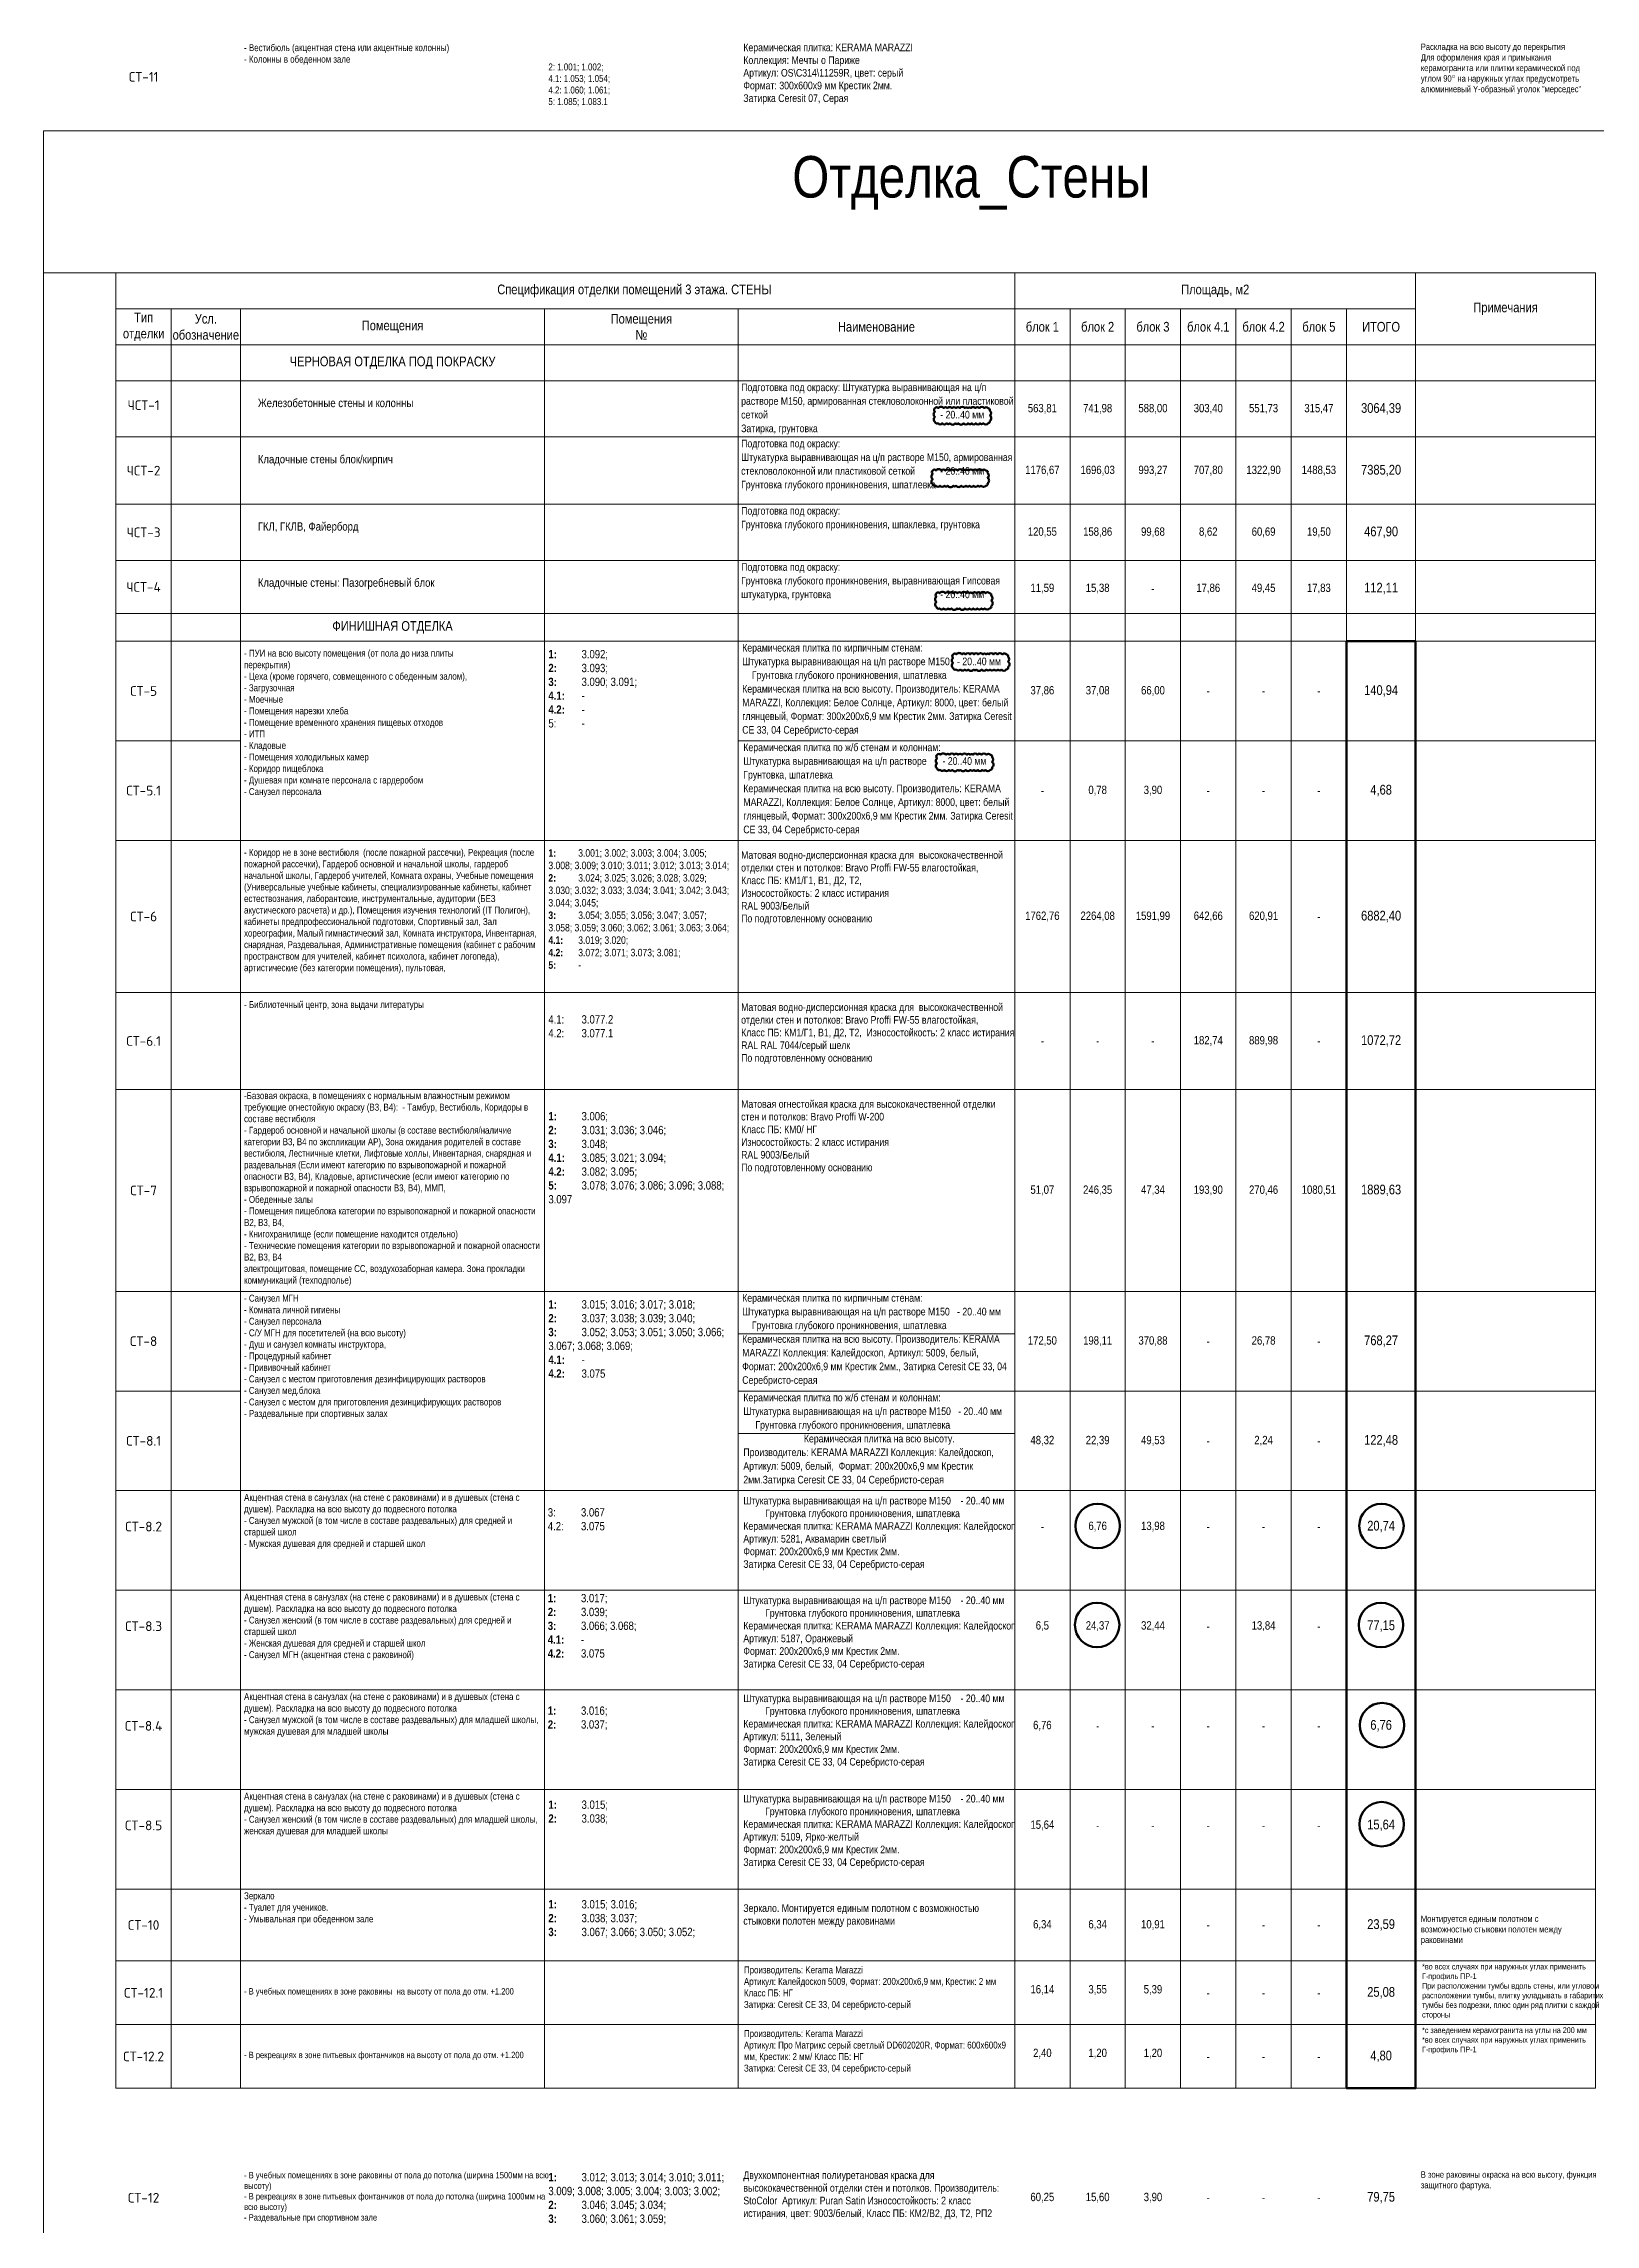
# Model space of a CAD drawing. Header units: millimetres. Extents: x -328335 to 1212475, y -208171 to 164144.
# Drawn here: x -132214 to -76096, y -139965 to -61146 of the extents above; entities that cross this region are included whole.
import ezdxf

# ---------------------------------------------------------------- set-up
doc = ezdxf.new("R2010")
doc.units = ezdxf.units.MM
doc.header["$LTSCALE"] = 0.5
doc.layers.get('Defpoints').update_dxf_attribs({"color": 140})
for name, color, linetype, lineweight in [('АИ_Стены_марка', 7, 'Continuous', 9), ('АИ_Таблица', 7, 'Continuous', 13), ('АИ_Текст', 7, 'Continuous', 13)]:
    doc.layers.add(name, color=color, linetype=linetype, lineweight=lineweight)
doc.layers.add('АР_Делит', color=120, linetype='Continuous', lineweight=0, plot=False)
doc.layers.add('ИЗМ_23.04.25', color=230, linetype='Continuous', plot=False)
doc.layers.add('ИЗМ_4.04.25', color=7, linetype='Continuous', lineweight=50, true_color=0xee112e, plot=False)
doc.styles.add('Isocpeur3', font='isocpeur.ttf')
doc.styles.add('style1', font='ARIALN.TTF')

msp = doc.modelspace()

# ---------------------------------------------------------------- texts
at = {"layer": 'АИ_Стены_марка', "color": 0, "char_height": 350, "width": 2000, "attachment_point": 5, "style": 'Isocpeur3'}
for s, insert in [('СТ-11', (-128595.701, -62347.418)), ('ЧСТ-1', (-128595.701, -74212.224)), ('ЧСТ-2', (-128595.701, -76579.172)), ('ЧСТ-3', (-128595.701, -78810.372)), ('ЧСТ-4', (-128595.701, -80785.279)), ('СТ-5', (-128595.701, -84544.586)), ('СТ-5.1', (-128595.701, -88144.586)), ('СТ-6', (-128595.701, -92694.586)), ('СТ-6.1', (-128595.701, -97194.563)), ('СТ-7', (-128595.701, -102594.541)), ('СТ-8', (-128595.701, -108044.541)), ('СТ-8.1', (-128595.701, -111644.541)), ('СТ-8.2', (-128595.701, -114744.541)), ('СТ-8.3', (-128595.701, -118344.541)), ('СТ-8.4', (-128595.701, -121944.541)), ('СТ-8.5', (-128595.701, -125544.541)), ('СТ-10', (-128595.701, -129144.541)), ('СТ-12', (-128595.701, -139001.576))]:
    msp.add_mtext(s, dxfattribs=dict(at, insert=insert))
at = {"layer": 'АИ_Стены_марка', "color": 0, "transparency": 33554653, "char_height": 350, "width": 2000, "attachment_point": 5, "style": 'Isocpeur3'}
for s, insert in [('СТ-12.1', (-128595.701, -131594.541)), ('СТ-12.2', (-128595.701, -133894.541))]:
    msp.add_mtext(s, dxfattribs=dict(at, insert=insert))
at = {"layer": 'АИ_Текст', "style": 'style1'}
for s, insert, char_height, width, attachment_point in [('- Вестибюль (акцентная стена или акцентные колонны)\\P- Колонны в обеденном зале', (-124963.851, -61167.828), 250, 10868.15031, 1), ('\\A1;{\\H0.91667x;\\C256;Керамическая плитка: KERAMA MARAZZI \\PКоллекция: Мечты о Париже\\PАртикул: OS\\\\C314\\\\11259R, цвет: серый\\PФормат: 300х600х9 мм Крестик 2мм.          \\PЗатирка Ceresit 07, Cерая}', (-106908.483, -61145.89), 300, 9567.88168, 1), ('\\A1;{\\H0.91667x;\\C256;Раскладка на всю высоту до перекрытия\\PДля оформления края и примыкания керамогранита или плитки керамической под углом 90° на наружных углах предусмотреть алюминиевый Y-образный уголок "мерседес"}', (-82408.483, -61145.89), 250, 6138.18383, 1), ('\\P2: 1.001; 1.002;\\P4.1: 1.053; 1.054;\\P4.2: 1.060; 1.061;\\P5: 1.085; 1.083.1', (-113958.851, -61448.009), 250, 6620.97974, 1), ('Спецификация отделки помещений 3 этажа. СТЕНЫ', (-110845.701, -70082.371), 350, 27500, 5), ('Площадь, м2', (-89845.701, -70082.371), 350, 14500, 5), ('Тип отделки', (-128595.701, -71382.371), 350, 2000, 5), ('Усл. обозначение', (-126345.701, -71382.371), 350, 2500, 5), ('Помещения\\P№', (-110595.701, -71382.371), 350, 7000, 5), ('Примечания', (-79345.701, -70732.371), 350, 6500, 5), ('Помещения', (-119595.701, -71382.371), 350, 11000, 5), ('Наименование', (-102095.701, -71382.371), 350, 10000, 5), ('блок 1', (-96095.701, -71382.371), 350, 2000, 5), ('блок 2', (-94095.701, -71382.371), 350, 2000, 5), ('блок 3', (-92095.701, -71382.371), 350, 2000, 5), ('блок 4.1', (-90095.701, -71382.371), 350, 2000, 5), ('блок 4.2', (-88095.701, -71382.371), 350, 2000, 5), ('блок 5', (-86095.701, -71382.371), 350, 2000, 5), ('ИТОГО', (-83845.701, -71382.371), 350, 2500, 5), ('ЧЕРНОВАЯ ОТДЕЛКА ПОД ПОКРАСКУ', (-119595.701, -72682.371), 350, 11000, 5), ('Железобетонные стены и колонны', (-124462.922, -73983.702), 300, 10868.15031, 1), ('\\pxa0.66667,sm1.07917;{\\H0.91667x;Подготовка под окраску: Штукатурка выравнивающая на ц/п растворе М150, армированная стекловолоконной или пластиковой сеткой^I^I^I^I^I^I- 20..40 мм          Затирка, грунтовка}', (-106988.071, -73430.843), 300, 9892.36988, 1), ('563,81', (-96095.701, -74347.971), 300, 2000, 5), ('741,98', (-94095.701, -74347.971), 300, 2000, 5), ('588,00', (-92095.701, -74347.971), 300, 2000, 5), ('303,40', (-90095.701, -74347.971), 300, 2000, 5), ('551,73', (-88095.701, -74347.971), 300, 2000, 5), ('315,47', (-86095.701, -74347.971), 300, 2000, 5), ('3064,39', (-83845.701, -74347.971), 350, 2500, 5), ('\\pxa0.66667,sm1.07917;{\\H0.91667x;Подготовка под окраску:\\PШтукатурка выравнивающая на ц/п растворе М150, армированная стекловолоконной или пластиковой сеткой^I- 20..40 мм           Грунтовка глубокого проникновения, шпатлевка}', (-106988.071, -75462.044), 300, 9892.36988, 1), ('Кладочные стены блок/кирпич', (-124462.922, -76014.903), 300, 10868.15031, 1), ('1176,67', (-96095.701, -76579.172), 300, 2000, 5), ('1696,03', (-94095.701, -76579.172), 300, 2000, 5), ('993,27', (-92095.701, -76579.172), 300, 2000, 5), ('707,80', (-90095.701, -76579.172), 300, 2000, 5), ('1322,90', (-88095.701, -76579.172), 300, 2000, 5), ('1488,53', (-86095.701, -76579.172), 300, 2000, 5), ('7385,20', (-83845.701, -76579.172), 350, 2500, 5), ('\\pxa0.66667,sm1.07917;{\\H0.91667x;\\C256;Подготовка под окраску:\\PГрунтовка глубокого проникновения, шпаклевка, грунтовка}', (-106988.071, -77893.244), 300, 9892.36988, 1), ('ГКЛ, ГКЛВ, Файерборд', (-124462.922, -78446.103), 300, 10868.15031, 1), ('120,55', (-96095.701, -78810.372), 300, 2000, 5), ('158,86', (-94095.701, -78810.372), 300, 2000, 5), ('99,68', (-92095.701, -78810.372), 300, 2000, 5), ('8,62', (-90095.701, -78810.372), 300, 2000, 5), ('60,69', (-88095.701, -78810.372), 300, 2000, 5), ('19,50', (-86095.701, -78810.372), 300, 2000, 5), ('467,90', (-83845.701, -78810.372), 350, 2500, 5), ('\\pxa0.66667,sm1.07917;{\\H0.91667x;Подготовка под окраску:\\PГрунтовка глубокого проникновения, выравнивающая Гипсовая штукатурка, грунтовка^I^I^I^I- 20..40 мм ^I^I^I^I}', (-106988.071, -79924.445), 300, 9892.36988, 1), ('Кладочные стены: Пазогребневый блок', (-124462.922, -80477.304), 300, 10868.15031, 1), ('11,59', (-96095.701, -80841.573), 300, 2000, 5), ('15,38', (-94095.701, -80841.573), 300, 2000, 5), ('-', (-92095.701, -80841.573), 300, 2000, 5), ('17,86', (-90095.701, -80841.573), 300, 2000, 5), ('49,45', (-88095.701, -80841.573), 300, 2000, 5), ('17,83', (-86095.701, -80841.573), 300, 2000, 5), ('112,11', (-83845.701, -80841.573), 350, 2500, 5), ('ФИНИШНАЯ ОТДЕЛКА', (-119595.701, -82244.586), 350, 11000, 5), ('- ПУИ на всю высоту помещения (от пола до низа плиты\\Pперекрытия)\\P- Цеха (кроме горячего, совмещенного с обеденным залом), \\P- Загрузочная\\P- Моечные\\P- Помещения нарезки хлеба\\P- Помещение временного хранения пищевых отходов\\P- ИТП\\P- Кладовые\\P- Помещения холодильных камер \\P- Коридор пищеблока\\P- Душевая при комнате персонала с гардеробом\\P- Санузел персонала', (-124963.851, -83052.843), 250, 10868.15031, 1), ('{\\fArial Narrow|b1|i0|c204|p34;1:^I}3.092;  \\P{\\fArial Narrow|b1|i0|c204|p34;2:^I}3.093;   \\P{\\fArial Narrow|b1|i0|c204|p34;3:} ^I3.090; 3.091; \\P{\\fArial Narrow|b1|i0|c204|p34;4.1:^I}- \\P{\\fArial Narrow|b1|i0|c204|p34;4.2:^I}-\\P5: ^I-\\P ', (-113958.851, -83062.834), 300, 6318.15579, 1), ('\\pxa0.66667,sm1.07917;{\\H0.91667x;\\C256;Керамическая плитка по кирпичным стенам:                    Штукатурка выравнивающая на ц/п растворе М150   - 20..40 мм           Грунтовка глубокого проникновения, шпатлевка          \\A1;Керамическая плитка на всю высоту. Производитель: KERAMA MARAZZI, Коллекция: Белое Солнце, Артикул: 8000, цвет: белый глянцевый, Формат: 300х200х6,9 мм Крестик 2мм. Затирка Ceresit СE 33, 04 Cеребристо-серая }', (-106948.634, -82843.059), 300, 9892.36988, 1), ('140,94', (-83845.701, -84544.586), 350, 2500, 5), ('37,86', (-96095.701, -84544.586), 300, 2000, 5), ('37,08', (-94095.701, -84544.586), 300, 2000, 5), ('66,00', (-92095.701, -84544.586), 300, 2000, 5), ('-', (-90095.701, -84544.586), 300, 2000, 5), ('-', (-88095.701, -84544.586), 300, 2000, 5), ('-', (-86095.701, -84544.586), 300, 2000, 5), ('\\pxa0.66667,sm1.07917;{\\H0.91667x;Керамическая плитка по ж/б стенам и колоннам:              Штукатурка выравнивающая на ц/п растворе ^I- 20..40 мм           Грунтовка, шпатлевка                                                    \\A1;Керамическая плитка на всю высоту. Производитель: KERAMA MARAZZI, Коллекция: Белое Солнце, Артикул: 8000, цвет: белый глянцевый, Формат: 300х200х6,9 мм Крестик 2мм. Затирка Ceresit СE 33, 04 Cеребристо-серая }', (-106908.483, -86443.059), 300, 9812.7815, 1), ('-', (-96095.701, -88144.586), 300, 2000, 5), ('0,78', (-94095.701, -88144.586), 300, 2000, 5), ('3,90', (-92095.701, -88144.586), 300, 2000, 5), ('-', (-90095.701, -88144.586), 300, 2000, 5), ('-', (-88095.701, -88144.586), 300, 2000, 5), ('-', (-86095.701, -88144.586), 300, 2000, 5), ('4,68', (-83845.701, -88144.586), 350, 2500, 5), ('- Коридор не в зоне вестибюля  (после пожарной рассечки), Рекреация (после пожарной рассечки), Гардероб основной и начальной школы, гардероб  начальной школы, Гардероб учителей, Комната охраны, Учебные помещения (Универсальные учебные кабинеты, специализированные кабинеты, кабинет естествознания, лаборантские, инструментальные, аудитории (БЕЗ акустического расчета) и др.), Помещения изучения технологий (IT Полигон), кабинеты предпрофессиональной подготовки, Спортивный зал, Зал хореографии, Малый гимнастический зал, Комната инструктора, Инвентарная, снарядная, Раздевальная, Административные помещения (кабинет с рабочим пространством для учителей, кабинет психолога, кабинет логопеда), артистические (без категории помещения), пультовая,', (-124963.851, -90252.843), 250, 10868.15031, 1), ('{\\fArial Narrow|b1|i0|c204|p34;1: }^I3.001; 3.002; 3.003; 3.004; 3.005; 3.008; 3.009; 3.010; 3.011; 3.012; 3.013; 3.014;\\P{\\fArial Narrow|b1|i0|c204|p34;2:^I}3.024; 3.025; 3.026; 3.028; 3.029; 3.030; 3.032; 3.033; 3.034; 3.041; 3.042; 3.043; 3.044; 3.045;   \\P{\\fArial Narrow|b1|i0|c204|p34;3: }^I3.054; 3.055; 3.056; 3.047; 3.057; 3.058; 3.059; 3.060; 3.062; 3.061; 3.063; 3.064;  \\P{\\fArial Narrow|b1|i0|c204|p34;4.1: }^I3.019; 3.020;\\P{\\fArial Narrow|b1|i0|c204|p34;4.2:} ^I3.072; 3.071; 3.073; 3.081; \\P{\\fArial Narrow|b1|i0|c204|p34;5:^I}-', (-113958.851, -90262.834), 270, 6628.5329, 1), ('\\pxa0.66667;{\\H0.91667x;Матовая водно-дисперсионная краска для  высококачественной отделки стен и потолков: \\C242;\\c2564301;Bravo Proffi FW-55\\C256; влагостойкая, \\PКласс ПБ: КМ1/Г1, В1, Д2, Т2, \\PИзносостойкость: 2 класс истирания\\PRAL 9003/Белый\\PПо подготовленному основанию}', (-106988.071, -90333.749), 300, 9892.36988, 1), ('1762,76', (-96095.701, -92694.586), 300, 2000, 5), ('2264,08', (-94095.701, -92694.586), 300, 2000, 5), ('1591,99', (-92095.701, -92694.586), 300, 2000, 5), ('642,66', (-90095.701, -92694.586), 300, 2000, 5), ('620,91', (-88095.701, -92694.586), 300, 2000, 5), ('-', (-86095.701, -92694.586), 300, 2000, 5), ('6882,40', (-83845.701, -92694.586), 350, 2500, 5), ('- Библиотечный центр, зона выдачи литературы ', (-124963.851, -95752.843), 250, 10868.15031, 1), ('\\pxa0.66667;{\\H0.91667x;Матовая водно-дисперсионная краска для  высококачественной отделки стен и потолков: \\C242;\\c2564301;Bravo Proffi FW-55\\C256; влагостойкая, \\PКласс ПБ: КМ1/Г1, В1, Д2, Т2,  Износостойкость: 2 класс истирания\\PRAL RAL 7044/серый шелк\\PПо подготовленному основанию}', (-106988.071, -95833.749), 300, 9892.36988, 1), ('\\P4.1:^I3.077.2\\P4.2:^I3.077.1 ', (-113958.851, -95762.834), 300, 6318.15579, 1), ('-', (-96095.701, -97194.563), 300, 2000, 5), ('-', (-94095.701, -97194.563), 300, 2000, 5), ('-', (-92095.701, -97194.563), 300, 2000, 5), ('182,74', (-90095.701, -97194.563), 300, 2000, 5), ('889,98', (-88095.701, -97194.563), 300, 2000, 5), ('-', (-86095.701, -97194.563), 300, 2000, 5), ('1072,72', (-83845.701, -97194.563), 350, 2500, 5), ('-Базовая окраска, в помещениях с нормальным влажностным режимом требующие огнестойкую окраску (В3, В4):  - Тамбур, Вестибюль, Коридоры в составе вестибюля \\P- Гардероб основной и начальной школы (в составе вестибюля/наличие категории В3, В4 по экспликации АР), Зона ожидания родителей в составе вестибюля, Лестничные клетки, Лифтовые холлы, Инвентарная, снарядная и раздевальная (Если имеют категорию по взрывопожарной и пожарной опасности В3, В4), Кладовые, артистические (если имеют категорию по взрывопожарной и пожарной опасности В3, В4), ММП, \\P- Обеденные залы\\P- Помещения пищеблока категории по взрывопожарной и пожарной опасности В2, В3, В4, \\P- Книгохранилище (если помещение находится отдельно)\\P- Технические помещения категории по взрывопожарной и пожарной опасности В2, В3, В4                              \\Pэлектрощитовая, помещение СС, воздухозаборная камера. Зона прокладки коммуникаций (техподполье)', (-124963.851, -99044.241), 250, 10868.15031, 1), ('\\pxa0.66667;{\\H0.91667x;Матовая огнестойкая краска для высококачественной отделки стен и потолков: \\C242;\\c2564301;Bravo Proffi W-200\\C256; \\PКласс ПБ: КМ0/ НГ \\PИзносостойкость: 2 класс истирания\\PRAL 9003/Белый\\PПо подготовленному основанию}', (-106988.071, -99333.704), 300, 9892.36988, 1), (' \\P{\\fArial Narrow|b1|i0|c204|p34;1: }^I3.006; \\P{\\fArial Narrow|b1|i0|c204|p34;2:^I}3.031; 3.036; 3.046;  \\P{\\fArial Narrow|b1|i0|c204|p34;3: }^I3.048;\\P{\\fArial Narrow|b1|i0|c204|p34;4.1:^I}3.085; 3.021; 3.094; \\P{\\fArial Narrow|b1|i0|c204|p34;4.2:^I}3.082; 3.095; \\P{\\fArial Narrow|b1|i0|c204|p34;5:^I}3.078; 3.076; 3.086; 3.096; 3.088; 3.097 ', (-113958.851, -99262.789), 300, 6673.09089, 1), ('51,07', (-96095.701, -102594.541), 300, 2000, 5), ('246,35', (-94095.701, -102594.541), 300, 2000, 5), ('47,34', (-92095.701, -102594.541), 300, 2000, 5), ('193,90', (-90095.701, -102594.541), 300, 2000, 5), ('270,46', (-88095.701, -102594.541), 300, 2000, 5), ('1080,51', (-86095.701, -102594.541), 300, 2000, 5), ('1889,63', (-83845.701, -102594.541), 350, 2500, 5), ('- Санузел МГН\\P- Комната личной гигиены \\P- Санузел персонала\\P- С/У МГН для посетителей (на всю высоту)\\P- Душ и санузел комнаты инструктора,  \\P- Процедурный кабинет\\P- Прививочный кабинет\\P- Санузел с местом приготовления дезинфицирующих растворов\\P- Санузел мед.блока\\P- Санузел с местом для приготовления дезинцифирующих растворов\\P- Раздевальные при спортивных залах', (-124963.851, -106364.951), 250, 10868.15031, 1), ('\\pxa0.66667,sm1.07917;{\\H0.91667x;Керамическая плитка по кирпичным стенам:                    Штукатурка выравнивающая на ц/п растворе М150   - 20..40 мм           Грунтовка глубокого проникновения, шпатлевка          \\A1;Керамическая плитка на всю высоту. Производитель: KERAMA MARAZZI Коллекция: Калейдоскоп, Артикул: 5009, белый,   Формат: 200х200х6,9 мм Крестик 2мм., Затирка Ceresit СE 33, 04 Cеребристо-серая}', (-106948.634, -106343.013), 300, 9892.36988, 1), ('{\\fArial Narrow|b1|i0|c204|p34;1:^I}3.015; 3.016; 3.017; 3.018; \\P{\\fArial Narrow|b1|i0|c204|p34;2:^I}3.037; 3.038; 3.039; 3.040;  \\P{\\fArial Narrow|b1|i0|c204|p34;3:^I}3.052; 3.053; 3.051; 3.050; 3.066; 3.067; 3.068; 3.069; \\P{\\fArial Narrow|b1|i0|c204|p34;4.1:^I}-\\P{\\fArial Narrow|b1|i0|c204|p34;4.2:^I}3.075 ', (-113958.851, -106562.789), 300, 6673.09089, 1), ('172,50', (-96095.701, -108044.541), 300, 2000, 5), ('198,11', (-94095.701, -108044.541), 300, 2000, 5), ('370,88', (-92095.701, -108044.541), 300, 2000, 5), ('26,78', (-88095.701, -108044.541), 300, 2000, 5), ('768,27', (-83845.701, -108044.541), 350, 2500, 5), ('-', (-90095.701, -108044.541), 300, 2000, 5), ('-', (-86095.701, -108044.541), 300, 2000, 5), ('\\pxa0.66667,sm1.07917;{\\H0.91667x;Керамическая плитка по ж/б стенам и колоннам:              Штукатурка выравнивающая на ц/п растворе М150   - 20..40 мм           Грунтовка глубокого проникновения, шпатлевка                                                    \\A1;Керамическая плитка на всю высоту. Производитель: KERAMA MARAZZI Коллекция: Калейдоскоп, Артикул: 5009, белый,  Формат: 200х200х6,9 мм Крестик 2мм.Затирка Ceresit СE 33, 04 Cеребристо-серая}', (-106908.483, -109943.013), 300, 9812.7815, 1), ('48,32', (-96095.701, -111644.541), 300, 2000, 5), ('22,39', (-94095.701, -111644.541), 300, 2000, 5), ('49,53', (-92095.701, -111644.541), 300, 2000, 5), ('-', (-90095.701, -111644.541), 300, 2000, 5), ('2,24', (-88095.701, -111644.541), 300, 2000, 5), ('-', (-86095.701, -111644.541), 300, 2000, 5), ('122,48', (-83845.701, -111644.541), 350, 2500, 5), ('Акцентная стена в санузлах (на стене с раковинами) и в душевых (стена с душем). Раскладка на всю высоту до подвесного потолка \\P- Санузел мужской (в том числе в составе раздевальных) для средней и старшей школ\\P- Мужская душевая для средней и старшей школ', (-124963.851, -113564.951), 250, 10868.15031, 1), ('\\P3:^I3.067\\P4.2:^I3.075', (-113979.217, -113579.532), 300, 6728.62921, 1), ('{\\H0.91667x;Штукатурка выравнивающая на ц/п растворе М150    - 20..40 мм           Грунтовка глубокого проникновения, шпатлевка\\A1;\\PКерамическая плитка: KERAMA MARAZZI Коллекция: Калейдоскоп\\PАртикул: 5281, Аквамарин светлый\\PФормат: 200х200х6,9 мм Крестик 2мм.          \\PЗатирка Ceresit СE 33, 04 Cеребристо-серая}', (-106908.483, -113670.098), 300, 9567.88168, 1), ('-', (-96095.701, -114744.541), 300, 2000, 5), ('6,76', (-94095.701, -114744.541), 300, 2000, 5), ('13,98', (-92095.701, -114744.541), 300, 2000, 5), ('-', (-90095.701, -114744.541), 300, 2000, 5), ('-', (-88095.701, -114744.541), 300, 2000, 5), ('-', (-86095.701, -114744.541), 300, 2000, 5), ('20,74', (-83845.701, -114744.541), 350, 2500, 5), ('Акцентная стена в санузлах (на стене с раковинами) и в душевых (стена с душем). Раскладка на всю высоту до подвесного потолка \\P- Санузел женский (в том числе в составе раздевальных) для средней и старшей школ\\P- Женская душевая для средней и старшей школ\\P- Санузел МГН (акцентная стена с раковиной)', (-124963.851, -117164.951), 250, 10637.03142, 1), ('{\\fArial Narrow|b1|i0|c204|p34;1: }^I3.017; \\P{\\fArial Narrow|b1|i0|c204|p34;2:^I}3.039;  \\P{\\fArial Narrow|b1|i0|c204|p34;3:^I}3.066; 3.068;\\P{\\fArial Narrow|b1|i0|c204|p34;4.1:^I}-\\P{\\fArial Narrow|b1|i0|c204|p34;4.2:^I}3.075  ', (-113979.217, -117179.532), 300, 6728.62921, 1), ('{\\H0.91667x;Штукатурка выравнивающая на ц/п растворе М150    - 20..40 мм           Грунтовка глубокого проникновения, шпатлевка\\A1;\\PКерамическая плитка: KERAMA MARAZZI Коллекция: Калейдоскоп\\PАртикул: 5187, Оранжевый\\PФормат: 200х200х6,9 мм Крестик 2мм.          \\PЗатирка Ceresit СE 33, 04 Cеребристо-серая}', (-106908.483, -117272.415), 300, 9567.88168, 1), ('6,5', (-96095.701, -118344.541), 300, 2000, 5), ('24,37', (-94095.701, -118344.541), 300, 2000, 5), ('32,44', (-92095.701, -118344.541), 300, 2000, 5), ('13,84', (-88095.701, -118344.541), 300, 2000, 5), ('77,15', (-83845.701, -118344.541), 350, 2500, 5), ('-', (-90095.701, -118344.541), 300, 2000, 5), ('-', (-86095.701, -118344.541), 300, 2000, 5), ('Акцентная стена в санузлах (на стене с раковинами) и в душевых (стена с душем). Раскладка на всю высоту до подвесного потолка \\P- Санузел мужской (в том числе в составе раздевальных) для младшей школы, мужская душевая для младшей школы', (-124963.851, -120764.951), 250, 10637.27232, 1), ('\\P{\\fArial Narrow|b1|i0|c204|p34;1:} ^I3.016;  \\P{\\fArial Narrow|b1|i0|c204|p34;2:}  ^I3.037;', (-113979.217, -120745.597), 300, 6728.62921, 1), ('{\\H0.91667x;Штукатурка выравнивающая на ц/п растворе М150    - 20..40 мм           Грунтовка глубокого проникновения, шпатлевка\\A1;\\PКерамическая плитка: KERAMA MARAZZI Коллекция: Калейдоскоп\\PАртикул: 5111, Зеленый\\PФормат: 200х200х6,9 мм Крестик 2мм.          \\PЗатирка Ceresit СE 33, 04 Cеребристо-серая}', (-106908.483, -120814.575), 300, 9567.88168, 1), ('6,76', (-96095.701, -121944.541), 300, 2000, 5), ('-', (-94095.701, -121944.541), 300, 2000, 5), ('-', (-92095.701, -121944.541), 300, 2000, 5), ('-', (-90095.701, -121944.541), 300, 2000, 5), ('-', (-88095.701, -121944.541), 300, 2000, 5), ('-', (-86095.701, -121944.541), 300, 2000, 5), ('6,76', (-83845.701, -121944.541), 350, 2500, 5), ('Акцентная стена в санузлах (на стене с раковинами) и в душевых (стена с душем). Раскладка на всю высоту до подвесного потолка \\P- Санузел женский (в том числе в составе раздевальных) для младшей школы, женская душевая для младшей школы', (-124963.851, -124364.951), 250, 10868.15031, 1), ('{\\H0.91667x;Штукатурка выравнивающая на ц/п растворе М150    - 20..40 мм           Грунтовка глубокого проникновения, шпатлевка\\A1;\\PКерамическая плитка: KERAMA MARAZZI Коллекция: Калейдоскоп\\PАртикул: 5109, Ярко-желтый\\PФормат: 200х200х6,9 мм Крестик 2мм.          \\PЗатирка Ceresit СE 33, 04 Cеребристо-серая}', (-106908.483, -124441.987), 300, 9567.88168, 1), ('{\\fArial Narrow|b1|i0|c204|p34;1: }^I3.015;   \\P{\\fArial Narrow|b1|i0|c204|p34;2: }^I3.038;  ', (-113958.851, -124645.132), 300, 6620.97974, 1), ('15,64', (-96095.701, -125544.541), 300, 2000, 5), ('-', (-94095.701, -125544.541), 300, 2000, 5), ('-', (-92095.701, -125544.541), 300, 2000, 5), ('-', (-90095.701, -125544.541), 300, 2000, 5), ('-', (-88095.701, -125544.541), 300, 2000, 5), ('-', (-86095.701, -125544.541), 300, 2000, 5), ('15,64', (-83845.701, -125544.541), 350, 2500, 5), ('Зеркало \\P- Туалет для учеников. \\P- Умывальная при обеденном зале', (-124963.851, -127964.951), 250, 10868.15031, 1), ('{\\fArial Narrow|b1|i0|c204|p34;1:} ^I3.015; 3.016; \\P{\\fArial Narrow|b1|i0|c204|p34;2:^I}3.038; 3.037; \\P{\\fArial Narrow|b1|i0|c204|p34;3:} ^I3.067; 3.066; 3.050; 3.052;', (-113958.851, -128245.132), 300, 6620.97974, 1), ('\\A1;{\\H0.91667x;Зеркало. Монтируется единым полотном с возможностью стыковки полотен между раковинами}', (-106908.483, -128398.065), 300, 9567.88168, 1), ('6,34', (-96095.701, -129144.541), 300, 2000, 5), ('6,34', (-94095.701, -129144.541), 300, 2000, 5), ('10,91', (-92095.701, -129144.541), 300, 2000, 5), ('-', (-90095.701, -129144.541), 300, 2000, 5), ('-', (-88095.701, -129144.541), 300, 2000, 5), ('-', (-86095.701, -129144.541), 300, 2000, 5), ('23,59', (-83845.701, -129144.541), 350, 2500, 5), ('\\A1;{\\H0.91667x;\\C256;Монтируется единым полотном с возможностью стыковки полотен между раковинами}', (-82408.483, -128801.67), 250, 5928.0745, 1), ('\\A1;{\\H0.91667x;\\C256;- В учебных помещениях в зоне раковины от пола до потолка (ширина 1500мм на всю высоту)\\P- В рекреациях в зоне питьевых фонтанчиков от пола до потолка (ширина 1000мм на всю высоту)\\P- Раздевальные при спортивном зале}', (-124963.851, -138071.938), 250, 10868.15031, 1), ('{\\fArial Narrow|b1|i0|c204|p34;1:} ^I3.012; 3.013; 3.014; 3.010; 3.011; 3.009; 3.008; 3.005; 3.004; 3.003; 3.002;\\P{\\fArial Narrow|b1|i0|c204|p34;2:^I}3.046; 3.045; 3.034;\\P{\\fArial Narrow|b1|i0|c204|p34;3:^I}3.060; 3.061; 3.059;', (-113958.851, -138109.116), 300, 6773.9761, 1), ('\\A1;{\\H0.91667x;\\C256;Двухкомпонентная полиуретановая краска для высококачественной отделки стен и потолков. Производитель: StoColor  Артикул: Puran Satin Износостойкость: 2 класс истирания, цвет: 9003/белый, Класс ПБ: КМ2/В2, Д3, Т2, РП2}', (-106908.483, -138050), 300, 9567.88168, 1), ('\\A1;{\\H0.91667x;\\C256;В зоне раковины окраска на всю высоту, функция защитного фартука.}', (-82408.483, -138050), 250, 6138.18383, 1), ('60,25', (-96095.701, -139001.576), 300, 2000, 5), ('15,60', (-94095.701, -139001.576), 300, 2000, 5), ('3,90', (-92095.701, -139001.576), 300, 2000, 5), ('-', (-90095.701, -139001.576), 300, 2000, 5), ('-', (-88095.701, -139001.576), 300, 2000, 5), ('-', (-86095.701, -139001.576), 300, 2000, 5), ('79,75', (-83845.701, -139001.576), 350, 2500, 5)]:
    msp.add_mtext(s, dxfattribs=dict(at, insert=insert, char_height=char_height, width=width, attachment_point=attachment_point))
at = {"layer": 'АИ_Текст', "color": 0, "transparency": 33554653, "char_height": 250, "attachment_point": 1, "style": 'style1'}
for s, insert, width in [('\\pxl0.16667,se0.95417;{\\C256;Производитель: Kerama Marazzi\\P\\pb0.25,sm1;Артикул: Калейдоскоп 5009, Формат: 200х200х6,9 мм, Крестик: 2 мм\\PКласс ПБ: НГ\\PЗатирка: Ceresit СЕ 33, 04 серебристо-серый}', (-106928.319, -130642.164), 9567.88168), ('\\pxl0.175,b0.25,sm1;{\\H0.83333x;\\C256;*во всех случаях при наружных углах применить  Г-профиль ПР-1\\PПри расположении тумбы вдоль стены, или угловом расположении тумбы, плитку укладывать в габаритих тумбы без подрезки, плюс один ряд плитки с каждой стороны}', (-82408.483, -130543.013), 6138.18383), ('\\A1;{\\H0.91667x;\\C256;- В учебных помещениях в зоне раковины  на высоту от пола до отм. +1.200 }', (-124963.851, -131427.565), 10868.15031), ('\\pxl0.16667,se0.95417;{\\C256;Производитель: Kerama Marazzi\\P\\pb0.25,sm1;Артикул: Про Матрикс серый светлый DD602020R, Формат: 600х600х9 мм, Крестик: 2 мм/ Класс ПБ: НГ\\PЗатирка: Ceresit СЕ 33, 04 серебристо-серый}', (-106928.319, -132942.164), 9567.88168), ('\\pxl0.175,b0.25,sm1;{\\H0.83333x;\\C256;*с заведением керамогранита на углы на 200 мм\\P*во всех случаях при наружных углах применить  Г-профиль ПР-1}', (-82408.483, -132843.013), 6138.18383), ('\\A1;{\\H0.91667x;\\C256;- В рекреациях в зоне питьевых фонтанчиков на высоту от пола до отм. +1.200}', (-124963.851, -133727.565), 10868.15031)]:
    msp.add_mtext(s, dxfattribs=dict(at, insert=insert, width=width))
at = {"layer": 'АИ_Текст', "color": 5, "transparency": 33554653, "char_height": 300, "width": 2000, "attachment_point": 5, "style": 'style1'}
for s, insert in [('16,14', (-96095.701, -131494.589)), ('3,55', (-94095.701, -131494.589)), ('5,39', (-92095.701, -131494.589)), ('2,40', (-96095.701, -133794.589)), ('1,20', (-94095.701, -133794.589)), ('1,20', (-92095.701, -133794.589))]:
    msp.add_mtext(s, dxfattribs=dict(at, insert=insert))
at = {"layer": 'АИ_Текст', "transparency": 33554653, "attachment_point": 5, "style": 'style1'}
for s, insert, char_height, width in [('-', (-90095.701, -131594.541), 300, 2000), ('-', (-88095.701, -131594.541), 300, 2000), ('-', (-86095.701, -131594.541), 300, 2000), ('25,08', (-83845.701, -131594.541), 350, 2500), ('-', (-90095.701, -133894.541), 300, 2000), ('-', (-88095.701, -133894.541), 300, 2000), ('-', (-86095.701, -133894.541), 300, 2000), ('4,80', (-83845.701, -133894.541), 350, 2500)]:
    msp.add_mtext(s, dxfattribs=dict(at, insert=insert, char_height=char_height, width=width))
at = {"layer": 'АР_Делит', "color": 5, "insert": (-105138.679, -66177.279), "char_height": 1500, "attachment_point": 4, "style": 'style1'}
msp.add_mtext_dynamic_manual_height_columns('Отделка_Стены', width=14950.81335, gutter_width=937.5, heights=[0], dxfattribs=at)

# ---------------------------------------------------------------- linework, layer by layer
at = {"layer": 'Defpoints', "lineweight": 90, "transparency": 33554653}
msp.add_lwpolyline([(-85095.701, -82744.586), (-82595.701, -82744.586), (-82595.701, -135044.541), (-85095.701, -135044.541)], close=True, dxfattribs=at)
at = {"layer": 'АИ_Таблица'}
for p, q in [((-97095.701, -69432.371), (-97095.701, -135044.541)), ((-82595.701, -69432.371), (-82595.701, -135044.541)), ((-129595.701, -70732.371), (-82595.701, -70732.371)), ((-127595.701, -70732.371), (-127595.701, -135044.541)), ((-125095.701, -70732.371), (-125095.701, -135044.541)), ((-114095.701, -70732.371), (-114095.701, -135044.541)), ((-107095.701, -70732.371), (-107095.701, -135044.541)), ((-95095.701, -70732.371), (-95095.701, -135044.541)), ((-93095.701, -70732.371), (-93095.701, -135044.541)), ((-91095.701, -70732.371), (-91095.701, -135044.541)), ((-89095.701, -70732.371), (-89095.701, -135044.541)), ((-87095.701, -70732.371), (-87095.701, -135044.541)), ((-85095.701, -70732.371), (-85095.701, -135044.541)), ((-129595.701, -72032.371), (-76095.701, -72032.371)), ((-129595.701, -73332.371), (-107095.701, -73332.371)), ((-129595.701, -73332.371), (-76095.701, -73332.371)), ((-107095.701, -73332.371), (-76095.701, -73332.371)), ((-129595.701, -75363.571), (-107095.701, -75363.571)), ((-107095.701, -75363.571), (-76095.701, -75363.571)), ((-129595.701, -77794.772), (-76095.701, -77794.772)), ((-129595.701, -79825.972), (-76095.701, -79825.972)), ((-129595.701, -81744.586), (-76095.701, -81744.586)), ((-129595.701, -82744.586), (-76095.701, -82744.586)), ((-129595.701, -86344.586), (-125095.701, -86344.586)), ((-107095.701, -86344.586), (-76095.701, -86344.586)), ((-129595.701, -89944.586), (-76095.701, -89944.586)), ((-129595.701, -95444.586), (-76095.701, -95444.586)), ((-129595.701, -98944.541), (-76095.701, -98944.541)), ((-129595.701, -106244.541), (-76095.701, -106244.541)), ((-107095.701, -107772.165), (-97095.701, -107772.165)), ((-129595.701, -109844.541), (-125095.701, -109844.541)), ((-107095.701, -109844.541), (-76095.701, -109844.541)), ((-107095.701, -111374.928), (-97095.701, -111374.928)), ((-129595.701, -113444.541), (-76095.701, -113444.541)), ((-129595.701, -117044.541), (-76095.701, -117044.541)), ((-129595.701, -120644.541), (-76095.701, -120644.541)), ((-129595.701, -124244.541), (-76095.701, -124244.541)), ((-129595.701, -127844.541), (-76095.701, -127844.541)), ((-129595.701, -127844.541), (-76095.701, -127844.541)), ((-129595.701, -130444.541), (-76095.701, -130444.541)), ((-129595.701, -130444.541), (-76095.701, -130444.541))]:
    msp.add_line(p, q, dxfattribs=at)
at = {"layer": 'АИ_Таблица', "transparency": 33554653}
for p, q in [((-129595.701, -132744.541), (-76095.701, -132744.541)), ((-129595.701, -135044.541), (-76095.701, -135044.541))]:
    msp.add_line(p, q, dxfattribs=at)
at = {"layer": 'АИ_Таблица', "lineweight": 20}
msp.add_lwpolyline([(-129595.701, -69432.371), (-76095.701, -69432.371), (-76095.701, -135044.541), (-129595.701, -135044.541)], close=True, dxfattribs=at)
at = {"layer": 'АР_Делит', "lineweight": 0}
msp.add_lwpolyline([(-132213.713, -64293.844), (228906.764, -64293.844), (228906.764, -205994.742), (-132213.713, -205994.742)], close=True, dxfattribs=at)
at = {"layer": 'АР_Делит'}
msp.add_lwpolyline([(-76095.701, -69432.371), (-132213.713, -69432.371)], dxfattribs=at)
at = {"layer": 'ИЗМ_23.04.25', "lineweight": 50, "transparency": 33554653}
for centre in [(-94098.01, -114721.772), (-83832.007, -114721.772), (-94115.198, -118300.81), (-83849.195, -118300.81), (-83811.076, -121921.772), (-83828.265, -125500.81)]:
    msp.add_circle(centre, 803.909, dxfattribs=at)
at = {"layer": 'ИЗМ_4.04.25'}
for points in [[(-99978.754, -74321.644, 0.52056705), (-99978.754, -74451.03, 0.52056705), (-99978.754, -74635.813, 0.52056705), (-99978.754, -74816.981, 0.52056705), (-99864.204, -74869.386, 0.52056705), (-99717.377, -74869.386, 0.52056705), (-99558.052, -74869.386, 0.52056705), (-99434.031, -74869.386, 0.52056705), (-99236.307, -74869.386, 0.52056705), (-99136.158, -74869.386, 0.52056705), (-98944.593, -74869.386, 0.52056705), (-98781.212, -74869.386, 0.52056705), (-98647.852, -74869.386, 0.52056705), (-98501.489, -74869.386, 0.52056705), (-98350.73, -74869.386, 0.52056705), (-98230.139, -74869.386, 0.52056705), (-98057.78, -74869.386, 0.52056705), (-97992.654, -74782.163, 0.52056705), (-97992.654, -74582.944, 0.52056705), (-97992.654, -74413.014, 0.52056705), (-98059.639, -74321.644, 0.52056705), (-98197.473, -74321.644, 0.52056705), (-98373.308, -74321.644, 0.52056705), (-98523.731, -74321.644, 0.52056705), (-98680.864, -74321.644, 0.52056705), (-98787.731, -74321.644, 0.52056705), (-98901.959, -74321.644, 0.52056705), (-99075.917, -74321.644, 0.52056705), (-99220.706, -74321.644, 0.52056705), (-99366.57, -74321.644, 0.52056705), (-99527.631, -74321.644, 0.52056705), (-99660.457, -74321.644, 0.52056705), (-99858.088, -74321.644, 0.52056705)], [(-100060.284, -76575.638, 0.52056705), (-100060.284, -76705.024, 0.52056705), (-100060.284, -76889.807, 0.52056705), (-100060.284, -77070.974, 0.52056705), (-99945.735, -77123.38, 0.52056705), (-99798.907, -77123.38, 0.52056705), (-99639.582, -77123.38, 0.52056705), (-99515.561, -77123.38, 0.52056705), (-99317.838, -77123.38, 0.52056705), (-99217.688, -77123.38, 0.52056705), (-99026.123, -77123.38, 0.52056705), (-98862.743, -77123.38, 0.52056705), (-98729.383, -77123.38, 0.52056705), (-98583.019, -77123.38, 0.52056705), (-98432.261, -77123.38, 0.52056705), (-98311.67, -77123.38, 0.52056705), (-98139.311, -77123.38, 0.52056705), (-98074.185, -77036.157, 0.52056705), (-98074.185, -76836.938, 0.52056705), (-98074.185, -76667.008, 0.52056705), (-98141.169, -76575.638, 0.52056705), (-98279.003, -76575.638, 0.52056705), (-98454.838, -76575.638, 0.52056705), (-98605.261, -76575.638, 0.52056705), (-98762.395, -76575.638, 0.52056705), (-98869.262, -76575.638, 0.52056705), (-98983.489, -76575.638, 0.52056705), (-99157.448, -76575.638, 0.52056705), (-99302.237, -76575.638, 0.52056705), (-99448.1, -76575.638, 0.52056705), (-99609.161, -76575.638, 0.52056705), (-99741.987, -76575.638, 0.52056705), (-99939.619, -76575.638, 0.52056705)], [(-99927.311, -81010.658, 0.52056705), (-99927.311, -81140.044, 0.52056705), (-99927.311, -81324.828, 0.52056705), (-99927.311, -81505.995, 0.52056705), (-99812.762, -81558.4, 0.52056705), (-99665.934, -81558.4, 0.52056705), (-99506.609, -81558.4, 0.52056705), (-99382.588, -81558.4, 0.52056705), (-99184.865, -81558.4, 0.52056705), (-99084.715, -81558.4, 0.52056705), (-98893.15, -81558.4, 0.52056705), (-98729.77, -81558.4, 0.52056705), (-98596.41, -81558.4, 0.52056705), (-98450.046, -81558.4, 0.52056705), (-98299.288, -81558.4, 0.52056705), (-98178.697, -81558.4, 0.52056705), (-98006.337, -81558.4, 0.52056705), (-97941.212, -81471.177, 0.52056705), (-97941.212, -81271.958, 0.52056705), (-97941.212, -81102.028, 0.52056705), (-98008.196, -81010.658, 0.52056705), (-98146.03, -81010.658, 0.52056705), (-98321.865, -81010.658, 0.52056705), (-98472.288, -81010.658, 0.52056705), (-98629.422, -81010.658, 0.52056705), (-98736.288, -81010.658, 0.52056705), (-98850.516, -81010.658, 0.52056705), (-99024.475, -81010.658, 0.52056705), (-99169.264, -81010.658, 0.52056705), (-99315.127, -81010.658, 0.52056705), (-99476.188, -81010.658, 0.52056705), (-99609.014, -81010.658, 0.52056705), (-99806.646, -81010.658, 0.52056705)], [(-99323.05, -83219.612, 0.52056705), (-99323.05, -83348.998, 0.52056705), (-99323.05, -83533.781, 0.52056705), (-99323.05, -83714.948, 0.52056705), (-99208.5, -83767.353, 0.52056705), (-99061.673, -83767.353, 0.52056705), (-98902.348, -83767.353, 0.52056705), (-98778.327, -83767.353, 0.52056705), (-98580.603, -83767.353, 0.52056705), (-98480.454, -83767.353, 0.52056705), (-98288.889, -83767.353, 0.52056705), (-98125.508, -83767.353, 0.52056705), (-97992.148, -83767.353, 0.52056705), (-97845.785, -83767.353, 0.52056705), (-97695.026, -83767.353, 0.52056705), (-97574.436, -83767.353, 0.52056705), (-97402.076, -83767.353, 0.52056705), (-97336.951, -83680.131, 0.52056705), (-97336.951, -83480.912, 0.52056705), (-97336.951, -83310.982, 0.52056705), (-97403.935, -83219.612, 0.52056705), (-97541.769, -83219.612, 0.52056705), (-97717.604, -83219.612, 0.52056705), (-97868.027, -83219.612, 0.52056705), (-98025.16, -83219.612, 0.52056705), (-98132.027, -83219.612, 0.52056705), (-98246.255, -83219.612, 0.52056705), (-98420.213, -83219.612, 0.52056705), (-98565.002, -83219.612, 0.52056705), (-98710.866, -83219.612, 0.52056705), (-98871.927, -83219.612, 0.52056705), (-99004.753, -83219.612, 0.52056705), (-99202.384, -83219.612, 0.52056705)], [(-99901.431, -86849.14, 0.52056705), (-99901.431, -86978.526, 0.52056705), (-99901.431, -87163.31, 0.52056705), (-99901.431, -87344.477, 0.52056705), (-99786.882, -87396.882, 0.52056705), (-99640.054, -87396.882, 0.52056705), (-99480.729, -87396.882, 0.52056705), (-99356.708, -87396.882, 0.52056705), (-99158.985, -87396.882, 0.52056705), (-99058.835, -87396.882, 0.52056705), (-98867.271, -87396.882, 0.52056705), (-98703.89, -87396.882, 0.52056705), (-98570.53, -87396.882, 0.52056705), (-98424.166, -87396.882, 0.52056705), (-98273.408, -87396.882, 0.52056705), (-98152.817, -87396.882, 0.52056705), (-97980.458, -87396.882, 0.52056705), (-97915.332, -87309.659, 0.52056705), (-97915.332, -87110.44, 0.52056705), (-97915.332, -86940.51, 0.52056705), (-97982.316, -86849.14, 0.52056705), (-98120.15, -86849.14, 0.52056705), (-98295.986, -86849.14, 0.52056705), (-98446.408, -86849.14, 0.52056705), (-98603.542, -86849.14, 0.52056705), (-98710.409, -86849.14, 0.52056705), (-98824.637, -86849.14, 0.52056705), (-98998.595, -86849.14, 0.52056705), (-99143.384, -86849.14, 0.52056705), (-99289.247, -86849.14, 0.52056705), (-99450.309, -86849.14, 0.52056705), (-99583.134, -86849.14, 0.52056705), (-99780.766, -86849.14, 0.52056705)]]:
    msp.add_lwpolyline(points, format="xyb", close=True, dxfattribs=at)

msp.set_redraw_order([(e.dxf.handle, doc.entitydb.next_handle()) for e in msp.query("TEXT MTEXT ATTDEF DIMENSION ARC_DIMENSION")])  # texts and dimensions are drawn at this point

doc.saveas('drawing.dxf')
